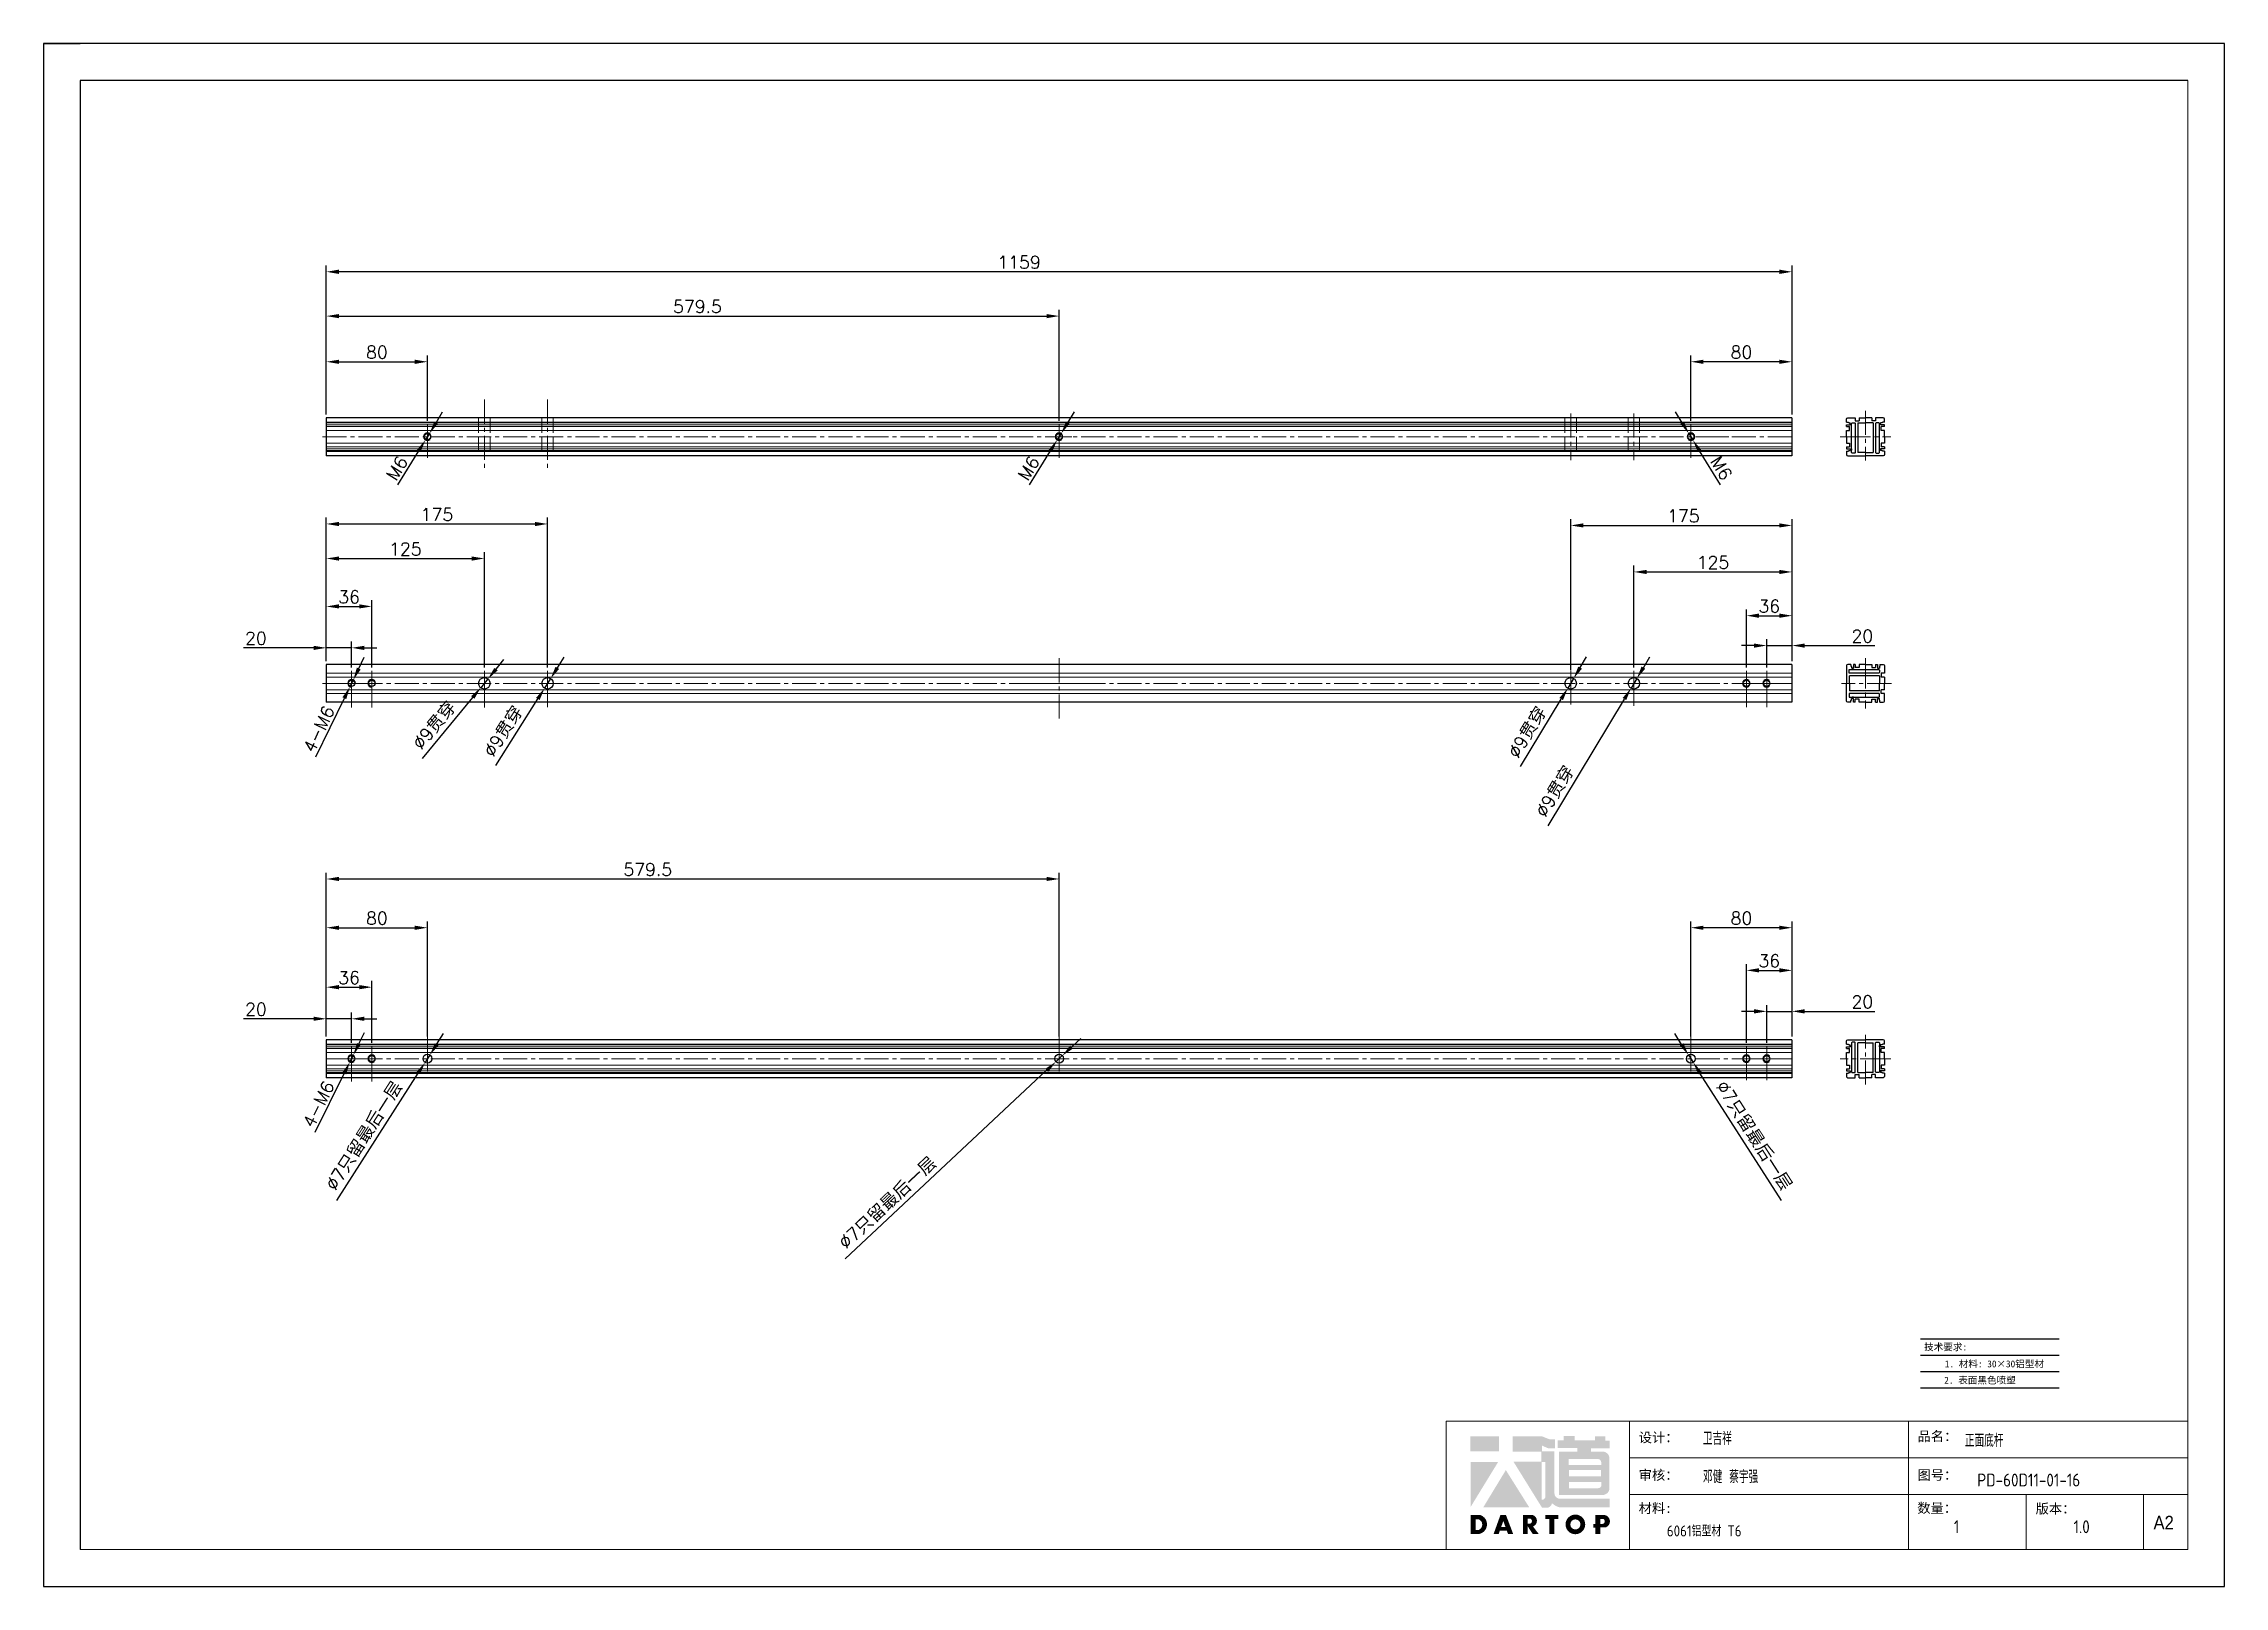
# Model space of a CAD drawing. Header units: millimetres. Extents: x -30327 to 34858, y 4015 to 75103.
# Drawn here: x 20027 to 21752, y 60062 to 61281 of the extents above; entities that cross this region are included whole.
import ezdxf
from ezdxf.enums import TextEntityAlignment as Align

# ---------------------------------------------------------------- set-up
doc = ezdxf.new("R2010")
doc.units = ezdxf.units.MM
doc.linetypes.add('ACAD_ISO02W100', pattern=[15, 12, -3])
doc.linetypes.add('CENTER2', pattern=[28.575, 19.05, -3.175, 3.175, -3.175])
for name, color, linetype in [('3', 3, 'ACAD_ISO02W100'), ('print', 30, 'Continuous'), ('red', 1, 'CENTER2'), ('yellow', 2, 'Continuous')]:
    doc.layers.add(name, color=color, linetype=linetype)
doc.layers.add('A-TITLEBLOCK', color=7, linetype='Continuous', lineweight=18)
doc.layers.add('cen', color=1, linetype='CENTER2', lineweight=9)
doc.styles.add('GB', font='GBENOR.SHX', dxfattribs={"bigfont": 'gbcbig.shx'})
doc.styles.add('HZ', font='')
doc.styles.add('SLDTEXTSTYLE0', font='simfang.ttf', dxfattribs={"bigfont": 'bigfont'})
doc.styles.add('SLDTEXTSTYLE1', font='Gothic.ttf', dxfattribs={"width": 0.913})
doc.styles.get("Standard").update_dxf_attribs({"font": 'txt', "bigfont": 'gbcbig.shx'})
doc.styles.get('HZ').set_extended_font_data('SimSun')
doc.dimstyles.new('1-4', dxfattribs={"dimscale": 4, "dimtxt": 2.5, "dimasz": 2.5, "dimexe": 1.25, "dimexo": 0.625, "dimtad": 1, "dimdsep": 46, "dimtxsty": 'Standard', "dimcen": 2.5, "dimadec": 0, "dimazin": 0, "dimtfac": 1, "dimtmove": 0, "dimatfit": 3, "dimfxl": 0, "dimarcsym": 0})

msp = doc.modelspace()

# ---------------------------------------------------------------- texts
at = {"style": 'HZ'}
for s, height, p in [('技术要求:', 5.41769, (21531.2543, 60251.2179)), ('     1. 材料: 30×30铝型材  ', 5.417685, (21564.298, 60237.8731)), ('    2. 表面黑色喷塑          ', 5.417685, (21569.5038, 60224.9738))]:
    msp.add_text(s, height=height, dxfattribs=at).set_placement(p, align=Align.MIDDLE_CENTER)

# ---------------------------------------------------------------- blocks, each defined once
blk = doc.blocks.new('*D229')
at = {"layer": 'Defpoints', "color": 0, "transparency": 16777216}
for p in [(20250.8, 61101), (20250.8, 60986.3), (21409.8, 60985.6)]:
    blk.add_point(p, dxfattribs=at)
at = {"layer": 'yellow', "color": 0, "lineweight": -2, "transparency": 16777216}
for p, q in [((20250.8, 60988.8), (20250.8, 61106)), ((21399.8, 61101), (20260.8, 61101)), ((21409.8, 60988.1), (21409.8, 61106))]:
    blk.add_line(p, q, dxfattribs=at)
at = {"layer": 'yellow', "color": 0, "transparency": 16777216}
for points in [[(20260.8, 61102.7), (20260.8, 61099.3), (20250.8, 61101)], [(21399.8, 61102.7), (21399.8, 61099.3), (21409.8, 61101)]]:
    blk.add_solid(points, dxfattribs=at)
at = {"layer": 'yellow', "color": 0, "lineweight": 9, "transparency": 16777216, "insert": (20798.6, 61108.5), "char_height": 10, "attachment_point": 5}
blk.add_mtext('1159', dxfattribs=at)
blk = doc.blocks.new('*D230')
at = {"layer": 'Defpoints', "color": 0, "transparency": 16777216}
for p in [(20828.7, 60968.1), (20831.9, 60973.2)]:
    blk.add_point(p, dxfattribs=at)
at = {"layer": 'yellow', "color": 0, "lineweight": -2, "transparency": 16777216}
for p, q in [((20837.1, 60981.7), (20842.3, 60990.2)), ((20806.9, 60932.6), (20823.5, 60959.6)), ((20831.9, 60973.2), (20828.7, 60968.1))]:
    blk.add_line(p, q, dxfattribs=at)
at = {"layer": 'yellow', "color": 0, "transparency": 16777216}
for points in [[(20835.7, 60982.6), (20838.5, 60980.8), (20831.9, 60973.2)], [(20822, 60960.4), (20824.9, 60958.7), (20828.7, 60968.1)]]:
    blk.add_solid(points, dxfattribs=at)
at = {"layer": 'yellow', "color": 0, "lineweight": 9, "transparency": 16777216, "insert": (20806.2, 60945.8), "char_height": 10, "attachment_point": 5, "rotation": 58.3808}
blk.add_mtext('M6', dxfattribs=at)
blk = doc.blocks.new('*D231')
at = {"layer": 'Defpoints', "color": 0, "transparency": 16777216}
for p in [(20269.4, 60476.4), (20272.1, 60481.8)]:
    blk.add_point(p, dxfattribs=at)
at = {"layer": 'yellow', "color": 0, "lineweight": -2, "transparency": 16777216}
for p, q in [((20276.5, 60490.7), (20281, 60499.7)), ((20272.1, 60481.8), (20269.4, 60476.4)), ((20242.1, 60421.1), (20265, 60467.4))]:
    blk.add_line(p, q, dxfattribs=at)
at = {"layer": 'yellow', "color": 0, "transparency": 16777216}
for points in [[(20263.5, 60468.2), (20266.5, 60466.7), (20269.4, 60476.4)], [(20275.1, 60491.5), (20278, 60490), (20272.1, 60481.8)]]:
    blk.add_solid(points, dxfattribs=at)
at = {"layer": 'yellow', "color": 0, "lineweight": 9, "transparency": 16777216, "insert": (20244.6, 60443.1), "char_height": 10, "attachment_point": 5, "rotation": 63.6591}
blk.add_mtext('4-M6', dxfattribs=at)
blk = doc.blocks.new('*D232')
at = {"layer": 'Defpoints', "color": 0, "transparency": 16777216}
for p in [(20269.5, 60773), (20272.1, 60778.4)]:
    blk.add_point(p, dxfattribs=at)
at = {"layer": 'yellow', "color": 0, "lineweight": -2, "transparency": 16777216}
for p, q in [((20276.5, 60787.4), (20280.8, 60796.4)), ((20272.1, 60778.4), (20269.5, 60773)), ((20242.5, 60717.6), (20265.1, 60764))]:
    blk.add_line(p, q, dxfattribs=at)
at = {"layer": 'yellow', "color": 0, "transparency": 16777216}
for points in [[(20275, 60788.2), (20278, 60786.7), (20272.1, 60778.4)], [(20263.6, 60764.8), (20266.6, 60763.3), (20269.5, 60773)]]:
    blk.add_solid(points, dxfattribs=at)
at = {"layer": 'yellow', "color": 0, "lineweight": 9, "transparency": 16777216, "insert": (20244.9, 60739.6), "char_height": 10, "attachment_point": 5, "rotation": 64.0762}
blk.add_mtext('4-M6', dxfattribs=at)
blk = doc.blocks.new('*D233')
at = {"layer": 'Defpoints', "color": 0, "transparency": 16777216}
for p in [(20270.8, 60510.6), (20250.8, 60494.1), (20270.8, 60489.1)]:
    blk.add_point(p, dxfattribs=at)
at = {"layer": 'yellow', "color": 0, "lineweight": -2, "transparency": 16777216}
for p, q in [((20240.8, 60510.6), (20185.2, 60510.6)), ((20250.8, 60496.6), (20250.8, 60515.6)), ((20270.8, 60510.6), (20250.8, 60510.6)), ((20270.8, 60491.6), (20270.8, 60515.6)), ((20280.8, 60510.6), (20290.8, 60510.6))]:
    blk.add_line(p, q, dxfattribs=at)
at = {"layer": 'yellow', "color": 0, "transparency": 16777216}
for points in [[(20240.8, 60512.3), (20240.8, 60509), (20250.8, 60510.6)], [(20280.8, 60512.3), (20280.8, 60509), (20270.8, 60510.6)]]:
    blk.add_solid(points, dxfattribs=at)
at = {"layer": 'yellow', "color": 0, "lineweight": 9, "transparency": 16777216, "insert": (20195.2, 60518.1), "char_height": 10, "attachment_point": 5}
blk.add_mtext('20', dxfattribs=at)
blk = doc.blocks.new('*D234')
at = {"layer": 'Defpoints', "color": 0, "transparency": 16777216}
for p in [(20270.8, 60803.8), (20250.8, 60790.7), (20270.8, 60785.7)]:
    blk.add_point(p, dxfattribs=at)
at = {"layer": 'yellow', "color": 0, "lineweight": -2, "transparency": 16777216}
for p, q in [((20240.8, 60803.8), (20185.2, 60803.8)), ((20250.8, 60793.2), (20250.8, 60808.8)), ((20270.8, 60803.8), (20250.8, 60803.8)), ((20270.8, 60788.2), (20270.8, 60808.8)), ((20280.8, 60803.8), (20290.8, 60803.8))]:
    blk.add_line(p, q, dxfattribs=at)
at = {"layer": 'yellow', "color": 0, "transparency": 16777216}
for points in [[(20240.8, 60805.4), (20240.8, 60802.1), (20250.8, 60803.8)], [(20280.8, 60805.4), (20280.8, 60802.1), (20270.8, 60803.8)]]:
    blk.add_solid(points, dxfattribs=at)
at = {"layer": 'yellow', "color": 0, "lineweight": 9, "transparency": 16777216, "insert": (20195.2, 60811.3), "char_height": 10, "attachment_point": 5}
blk.add_mtext('20', dxfattribs=at)
blk = doc.blocks.new('*D235')
at = {"layer": 'Defpoints', "color": 0, "transparency": 16777216}
for p in [(20827.7, 60476.7), (20832.8, 60481.5)]:
    blk.add_point(p, dxfattribs=at)
at = {"layer": 'yellow', "color": 0, "lineweight": -2, "transparency": 16777216}
for p, q in [((20840.1, 60488.3), (20847.5, 60495.1)), ((20832.8, 60481.5), (20827.7, 60476.7)), ((20661.1, 60321), (20820.4, 60469.9))]:
    blk.add_line(p, q, dxfattribs=at)
at = {"layer": 'yellow', "color": 0, "transparency": 16777216}
for points in [[(20819.3, 60471.1), (20821.6, 60468.6), (20827.7, 60476.7)], [(20839, 60489.5), (20841.3, 60487.1), (20832.8, 60481.5)]]:
    blk.add_solid(points, dxfattribs=at)
at = {"layer": 'yellow', "color": 0, "lineweight": 9, "transparency": 16777216, "insert": (20694.9, 60365), "char_height": 10, "attachment_point": 5, "rotation": 43.0535}
blk.add_mtext('∅7{\\fSimSun|b0|i0|c134|p2;只留最后一层}', dxfattribs=at)
blk = doc.blocks.new('*D236')
at = {"layer": 'Defpoints', "color": 0, "transparency": 16777216}
for p in [(20372.9, 60772.3), (20378.6, 60779.2)]:
    blk.add_point(p, dxfattribs=at)
at = {"layer": 'yellow', "color": 0, "lineweight": -2, "transparency": 16777216}
for p, q in [((20385, 60786.9), (20391.3, 60794.7)), ((20378.6, 60779.2), (20372.9, 60772.3)), ((20327, 60716.4), (20366.6, 60764.5))]:
    blk.add_line(p, q, dxfattribs=at)
at = {"layer": 'yellow', "color": 0, "transparency": 16777216}
for points in [[(20383.7, 60788), (20386.3, 60785.9), (20378.6, 60779.2)], [(20365.3, 60765.6), (20367.9, 60763.5), (20372.9, 60772.3)]]:
    blk.add_solid(points, dxfattribs=at)
at = {"layer": 'yellow', "color": 0, "lineweight": 9, "transparency": 16777216, "insert": (20336.5, 60742.4), "char_height": 10, "attachment_point": 5, "rotation": 50.5767}
blk.add_mtext('%%C9{\\fSimSun|b0|i0|c134|p2;贯穿}', dxfattribs=at)
blk = doc.blocks.new('*D237')
at = {"layer": 'Defpoints', "color": 0, "transparency": 16777216}
for p in [(20375.8, 60874.4), (20250.8, 60791.4), (20375.8, 60785.7)]:
    blk.add_point(p, dxfattribs=at)
at = {"layer": 'yellow', "color": 0, "lineweight": -2, "transparency": 16777216}
for p, q in [((20250.8, 60793.9), (20250.8, 60879.4)), ((20260.8, 60874.4), (20365.8, 60874.4)), ((20375.8, 60788.2), (20375.8, 60879.4))]:
    blk.add_line(p, q, dxfattribs=at)
at = {"layer": 'yellow', "color": 0, "transparency": 16777216}
for points in [[(20260.8, 60876), (20260.8, 60872.7), (20250.8, 60874.4)], [(20365.8, 60876), (20365.8, 60872.7), (20375.8, 60874.4)]]:
    blk.add_solid(points, dxfattribs=at)
at = {"layer": 'yellow', "color": 0, "lineweight": 9, "transparency": 16777216, "insert": (20313.3, 60881.9), "char_height": 10, "attachment_point": 5}
blk.add_mtext('125', dxfattribs=at)
blk = doc.blocks.new('*D238')
at = {"layer": 'Defpoints', "color": 0, "transparency": 16777216}
for p in [(20830.3, 61066), (20250.8, 60985.6), (20830.3, 60980.6)]:
    blk.add_point(p, dxfattribs=at)
at = {"layer": 'yellow', "color": 0, "lineweight": -2, "transparency": 16777216}
for p, q in [((20250.8, 60988.1), (20250.8, 61071)), ((20260.8, 61066), (20820.3, 61066)), ((20830.3, 60983.1), (20830.3, 61071))]:
    blk.add_line(p, q, dxfattribs=at)
at = {"layer": 'yellow', "color": 0, "transparency": 16777216}
for points in [[(20260.8, 61067.6), (20260.8, 61064.3), (20250.8, 61066)], [(20820.3, 61067.6), (20820.3, 61064.3), (20830.3, 61066)]]:
    blk.add_solid(points, dxfattribs=at)
at = {"layer": 'yellow', "color": 0, "lineweight": 9, "transparency": 16777216, "insert": (20544.3, 61073.5), "char_height": 10, "attachment_point": 5}
blk.add_mtext('579.5', dxfattribs=at)
blk = doc.blocks.new('*D239')
at = {"layer": 'Defpoints', "color": 0, "transparency": 16777216}
for p in [(20425.8, 60901.7), (20250.8, 60792), (20425.8, 60785.7)]:
    blk.add_point(p, dxfattribs=at)
at = {"layer": 'yellow', "color": 0, "lineweight": -2, "transparency": 16777216}
for p, q in [((20250.8, 60794.5), (20250.8, 60906.7)), ((20425.8, 60788.2), (20425.8, 60906.7)), ((20260.8, 60901.7), (20415.8, 60901.7))]:
    blk.add_line(p, q, dxfattribs=at)
at = {"layer": 'yellow', "color": 0, "transparency": 16777216}
for points in [[(20260.8, 60903.3), (20260.8, 60900), (20250.8, 60901.7)], [(20415.8, 60903.3), (20415.8, 60900), (20425.8, 60901.7)]]:
    blk.add_solid(points, dxfattribs=at)
at = {"layer": 'yellow', "color": 0, "lineweight": 9, "transparency": 16777216, "insert": (20338.3, 60909.2), "char_height": 10, "attachment_point": 5}
blk.add_mtext('175', dxfattribs=at)
blk = doc.blocks.new('*D240')
at = {"layer": 'Defpoints', "color": 0, "transparency": 16777216}
for p in [(20423.4, 60771.9), (20428.2, 60779.5)]:
    blk.add_point(p, dxfattribs=at)
at = {"layer": 'yellow', "color": 0, "lineweight": -2, "transparency": 16777216}
for p, q in [((20433.5, 60788), (20438.8, 60796.5)), ((20428.2, 60779.5), (20423.4, 60771.9)), ((20384.9, 60710.7), (20418.1, 60763.5))]:
    blk.add_line(p, q, dxfattribs=at)
at = {"layer": 'yellow', "color": 0, "transparency": 16777216}
for points in [[(20432.1, 60788.9), (20434.9, 60787.1), (20428.2, 60779.5)], [(20416.7, 60764.3), (20419.5, 60762.6), (20423.4, 60771.9)]]:
    blk.add_solid(points, dxfattribs=at)
at = {"layer": 'yellow', "color": 0, "lineweight": 9, "transparency": 16777216, "insert": (20391.1, 60737.7), "char_height": 10, "attachment_point": 5, "rotation": 57.8532}
blk.add_mtext('∅9{\\fSimSun|b0|i0|c134|p2;贯穿}', dxfattribs=at)
blk = doc.blocks.new('*D241')
at = {"layer": 'Defpoints', "color": 0, "transparency": 16777216}
for p in [(21232.5, 60771.9), (21237.1, 60779.6)]:
    blk.add_point(p, dxfattribs=at)
at = {"layer": 'yellow', "color": 0, "lineweight": -2, "transparency": 16777216}
for p, q in [((21242.3, 60788.2), (21247.4, 60796.7)), ((21237.1, 60779.6), (21232.5, 60771.9)), ((21195.1, 60709.9), (21227.3, 60763.3))]:
    blk.add_line(p, q, dxfattribs=at)
at = {"layer": 'yellow', "color": 0, "transparency": 16777216}
for points in [[(21240.8, 60789), (21243.7, 60787.3), (21237.1, 60779.6)], [(21225.9, 60764.2), (21228.7, 60762.4), (21232.5, 60771.9)]]:
    blk.add_solid(points, dxfattribs=at)
at = {"layer": 'yellow', "color": 0, "lineweight": 9, "transparency": 16777216, "insert": (21200.8, 60737), "char_height": 10, "attachment_point": 5, "rotation": 58.9484}
blk.add_mtext('∅9{\\fSimSun|b0|i0|c134|p2;贯穿}', dxfattribs=at)
blk = doc.blocks.new('*D242')
at = {"layer": 'Defpoints', "color": 0, "transparency": 16777216}
for p in [(21282.5, 60771.9), (21287.1, 60779.6)]:
    blk.add_point(p, dxfattribs=at)
at = {"layer": 'yellow', "color": 0, "lineweight": -2, "transparency": 16777216}
for p, q in [((21292.3, 60788.1), (21297.4, 60796.7)), ((21287.1, 60779.6), (21282.5, 60771.9)), ((21216.9, 60663.2), (21277.3, 60763.3))]:
    blk.add_line(p, q, dxfattribs=at)
at = {"layer": 'yellow', "color": 0, "transparency": 16777216}
for points in [[(21290.8, 60789), (21293.7, 60787.3), (21287.1, 60779.6)], [(21275.9, 60764.2), (21278.7, 60762.5), (21282.5, 60771.9)]]:
    blk.add_solid(points, dxfattribs=at)
at = {"layer": 'yellow', "color": 0, "lineweight": 9, "transparency": 16777216, "insert": (21222.6, 60690.3), "char_height": 10, "attachment_point": 5, "rotation": 58.9215}
blk.add_mtext('∅9{\\fSimSun|b0|i0|c134|p2;贯穿}', dxfattribs=at)
blk = doc.blocks.new('*D243')
at = {"layer": 'Defpoints', "color": 0, "transparency": 16777216}
for p in [(20830.3, 60621.1), (20250.8, 60494.1), (20830.3, 60494.1)]:
    blk.add_point(p, dxfattribs=at)
at = {"layer": 'yellow', "color": 0, "lineweight": -2, "transparency": 16777216}
for p, q in [((20250.8, 60496.6), (20250.8, 60626.1)), ((20260.8, 60621.1), (20820.3, 60621.1)), ((20830.3, 60496.6), (20830.3, 60626.1))]:
    blk.add_line(p, q, dxfattribs=at)
at = {"layer": 'yellow', "color": 0, "transparency": 16777216}
for points in [[(20260.8, 60622.8), (20260.8, 60619.5), (20250.8, 60621.1)], [(20820.3, 60622.8), (20820.3, 60619.5), (20830.3, 60621.1)]]:
    blk.add_solid(points, dxfattribs=at)
at = {"layer": 'yellow', "color": 0, "lineweight": 9, "transparency": 16777216, "insert": (20505, 60628.6), "char_height": 10, "attachment_point": 5}
blk.add_mtext('579.5', dxfattribs=at)
blk = doc.blocks.new('*D244')
at = {"layer": 'Defpoints', "color": 0, "transparency": 16777216}
for p in [(21409.8, 60863.8), (21284.8, 60785.7), (21409.8, 60790.7)]:
    blk.add_point(p, dxfattribs=at)
at = {"layer": 'yellow', "color": 0, "lineweight": -2, "transparency": 16777216}
for p, q in [((21284.8, 60788.2), (21284.8, 60868.8)), ((21294.8, 60863.8), (21399.8, 60863.8)), ((21409.8, 60793.2), (21409.8, 60868.8))]:
    blk.add_line(p, q, dxfattribs=at)
at = {"layer": 'yellow', "color": 0, "transparency": 16777216}
for points in [[(21294.8, 60865.4), (21294.8, 60862.1), (21284.8, 60863.8)], [(21399.8, 60865.4), (21399.8, 60862.1), (21409.8, 60863.8)]]:
    blk.add_solid(points, dxfattribs=at)
at = {"layer": 'yellow', "color": 0, "lineweight": 9, "transparency": 16777216, "insert": (21347.3, 60871.3), "char_height": 10, "attachment_point": 5}
blk.add_mtext('125', dxfattribs=at)
blk = doc.blocks.new('*D245')
at = {"layer": 'Defpoints', "color": 0, "transparency": 16777216}
for p in [(21409.8, 60900.5), (21409.8, 60790.7), (21234.8, 60783.7)]:
    blk.add_point(p, dxfattribs=at)
at = {"layer": 'yellow', "color": 0, "lineweight": -2, "transparency": 16777216}
for p, q in [((21234.8, 60786.2), (21234.8, 60905.5)), ((21244.8, 60900.5), (21399.8, 60900.5)), ((21409.8, 60793.2), (21409.8, 60905.5))]:
    blk.add_line(p, q, dxfattribs=at)
at = {"layer": 'yellow', "color": 0, "transparency": 16777216}
for points in [[(21244.8, 60902.2), (21244.8, 60898.9), (21234.8, 60900.5)], [(21399.8, 60902.2), (21399.8, 60898.9), (21409.8, 60900.5)]]:
    blk.add_solid(points, dxfattribs=at)
at = {"layer": 'yellow', "color": 0, "lineweight": 9, "transparency": 16777216, "insert": (21323.9, 60908), "char_height": 10, "attachment_point": 5}
blk.add_mtext('175', dxfattribs=at)
blk = doc.blocks.new('*D246')
at = {"layer": 'Defpoints', "color": 0, "transparency": 16777216}
for p in [(21409.8, 60516.5), (21409.8, 60494.1), (21389.8, 60489.1)]:
    blk.add_point(p, dxfattribs=at)
at = {"layer": 'yellow', "color": 0, "lineweight": -2, "transparency": 16777216}
for p, q in [((21379.8, 60516.5), (21369.8, 60516.5)), ((21389.8, 60491.6), (21389.8, 60521.5)), ((21389.8, 60516.5), (21409.8, 60516.5)), ((21409.8, 60496.6), (21409.8, 60521.5)), ((21419.8, 60516.5), (21475.4, 60516.5))]:
    blk.add_line(p, q, dxfattribs=at)
at = {"layer": 'yellow', "color": 0, "transparency": 16777216}
for points in [[(21379.8, 60518.2), (21379.8, 60514.8), (21389.8, 60516.5)], [(21419.8, 60518.2), (21419.8, 60514.8), (21409.8, 60516.5)]]:
    blk.add_solid(points, dxfattribs=at)
at = {"layer": 'yellow', "color": 0, "lineweight": 9, "transparency": 16777216, "insert": (21465.4, 60524), "char_height": 10, "attachment_point": 5}
blk.add_mtext('20', dxfattribs=at)
blk = doc.blocks.new('*D247')
at = {"layer": 'Defpoints', "color": 0, "transparency": 16777216}
for p in [(21409.8, 60805.6), (21389.8, 60785.7), (21409.8, 60790.7)]:
    blk.add_point(p, dxfattribs=at)
at = {"layer": 'yellow', "color": 0, "lineweight": -2, "transparency": 16777216}
for p, q in [((21379.8, 60805.6), (21369.8, 60805.6)), ((21389.8, 60788.2), (21389.8, 60810.6)), ((21389.8, 60805.6), (21409.8, 60805.6)), ((21409.8, 60793.2), (21409.8, 60810.6)), ((21419.8, 60805.6), (21475.4, 60805.6))]:
    blk.add_line(p, q, dxfattribs=at)
at = {"layer": 'yellow', "color": 0, "transparency": 16777216}
for points in [[(21379.8, 60807.2), (21379.8, 60803.9), (21389.8, 60805.6)], [(21419.8, 60807.2), (21419.8, 60803.9), (21409.8, 60805.6)]]:
    blk.add_solid(points, dxfattribs=at)
at = {"layer": 'yellow', "color": 0, "lineweight": 9, "transparency": 16777216, "insert": (21465.4, 60813.1), "char_height": 10, "attachment_point": 5}
blk.add_mtext('20', dxfattribs=at)
blk = doc.blocks.new('*D477')
at = {"layer": 'Defpoints', "color": 0, "transparency": 16777216}
for p in [(21409.8, 60829.2), (21373.8, 60785.7), (21409.8, 60790.7)]:
    blk.add_point(p, dxfattribs=at)
at = {"layer": 'yellow', "color": 0, "lineweight": -2, "transparency": 16777216}
for p, q in [((21373.8, 60788.2), (21373.8, 60834.2)), ((21383.8, 60829.2), (21399.8, 60829.2)), ((21409.8, 60793.2), (21409.8, 60834.2))]:
    blk.add_line(p, q, dxfattribs=at)
at = {"layer": 'yellow', "color": 0, "transparency": 16777216}
for points in [[(21383.8, 60830.9), (21383.8, 60827.5), (21373.8, 60829.2)], [(21399.8, 60830.9), (21399.8, 60827.5), (21409.8, 60829.2)]]:
    blk.add_solid(points, dxfattribs=at)
at = {"layer": 'yellow', "color": 0, "lineweight": 9, "transparency": 16777216, "insert": (21391.8, 60836.7), "char_height": 10, "attachment_point": 5}
blk.add_mtext('36', dxfattribs=at)
blk = doc.blocks.new('*D478')
at = {"layer": 'Defpoints', "color": 0, "transparency": 16777216}
for p in [(20286.8, 60836.5), (20250.8, 60790.7), (20286.8, 60785.7)]:
    blk.add_point(p, dxfattribs=at)
at = {"layer": 'yellow', "color": 0, "lineweight": -2, "transparency": 16777216}
for p, q in [((20250.8, 60793.2), (20250.8, 60841.5)), ((20286.8, 60788.2), (20286.8, 60841.5)), ((20260.8, 60836.5), (20276.8, 60836.5))]:
    blk.add_line(p, q, dxfattribs=at)
at = {"layer": 'yellow', "color": 0, "transparency": 16777216}
for points in [[(20260.8, 60838.2), (20260.8, 60834.9), (20250.8, 60836.5)], [(20276.8, 60838.2), (20276.8, 60834.9), (20286.8, 60836.5)]]:
    blk.add_solid(points, dxfattribs=at)
at = {"layer": 'yellow', "color": 0, "lineweight": 9, "transparency": 16777216, "insert": (20268.8, 60844), "char_height": 10, "attachment_point": 5}
blk.add_mtext('36', dxfattribs=at)
blk = doc.blocks.new('*D479')
at = {"layer": 'Defpoints', "color": 0, "transparency": 16777216}
for p in [(21409.8, 60548.9), (21409.8, 60494.1), (21373.8, 60489.1)]:
    blk.add_point(p, dxfattribs=at)
at = {"layer": 'yellow', "color": 0, "lineweight": -2, "transparency": 16777216}
for p, q in [((21373.8, 60491.6), (21373.8, 60553.9)), ((21383.8, 60548.9), (21399.8, 60548.9)), ((21409.8, 60496.6), (21409.8, 60553.9))]:
    blk.add_line(p, q, dxfattribs=at)
at = {"layer": 'yellow', "color": 0, "transparency": 16777216}
for points in [[(21383.8, 60550.6), (21383.8, 60547.2), (21373.8, 60548.9)], [(21399.8, 60550.6), (21399.8, 60547.2), (21409.8, 60548.9)]]:
    blk.add_solid(points, dxfattribs=at)
at = {"layer": 'yellow', "color": 0, "lineweight": 9, "transparency": 16777216, "insert": (21391.8, 60556.4), "char_height": 10, "attachment_point": 5}
blk.add_mtext('36', dxfattribs=at)
blk = doc.blocks.new('*D480')
at = {"layer": 'Defpoints', "color": 0, "transparency": 16777216}
for p in [(20286.8, 60535.6), (20250.8, 60495.1), (20286.8, 60489.1)]:
    blk.add_point(p, dxfattribs=at)
at = {"layer": 'yellow', "color": 0, "lineweight": -2, "transparency": 16777216}
for p, q in [((20250.8, 60497.6), (20250.8, 60540.6)), ((20260.8, 60535.6), (20276.8, 60535.6)), ((20286.8, 60491.6), (20286.8, 60540.6))]:
    blk.add_line(p, q, dxfattribs=at)
at = {"layer": 'yellow', "color": 0, "transparency": 16777216}
for points in [[(20260.8, 60537.3), (20260.8, 60533.9), (20250.8, 60535.6)], [(20276.8, 60537.3), (20276.8, 60533.9), (20286.8, 60535.6)]]:
    blk.add_solid(points, dxfattribs=at)
at = {"layer": 'yellow', "color": 0, "lineweight": 9, "transparency": 16777216, "insert": (20268.8, 60543.1), "char_height": 10, "attachment_point": 5}
blk.add_mtext('36', dxfattribs=at)
blk = doc.blocks.new('*D803')
at = {"layer": 'Defpoints', "color": 0, "transparency": 16777216}
for p in [(20329.2, 60968.1), (20332.4, 60973.2)]:
    blk.add_point(p, dxfattribs=at)
at = {"layer": 'yellow', "color": 0, "lineweight": -2, "transparency": 16777216}
for p, q in [((20337.6, 60981.7), (20342.8, 60990.2)), ((20307.4, 60932.6), (20324, 60959.6)), ((20332.4, 60973.2), (20329.2, 60968.1))]:
    blk.add_line(p, q, dxfattribs=at)
at = {"layer": 'yellow', "color": 0, "transparency": 16777216}
for points in [[(20336.2, 60982.6), (20339, 60980.8), (20332.4, 60973.2)], [(20322.5, 60960.4), (20325.4, 60958.7), (20329.2, 60968.1)]]:
    blk.add_solid(points, dxfattribs=at)
at = {"layer": 'yellow', "color": 0, "lineweight": 9, "transparency": 16777216, "insert": (20306.7, 60945.8), "char_height": 10, "attachment_point": 5, "rotation": 58.3808}
blk.add_mtext('M6', dxfattribs=at)
blk = doc.blocks.new('*D804')
at = {"layer": 'Defpoints', "color": 0, "transparency": 16777216}
for p in [(20330.8, 61029.9), (20250.8, 60985.6), (20330.8, 60980.6)]:
    blk.add_point(p, dxfattribs=at)
at = {"layer": 'yellow', "color": 0, "lineweight": -2, "transparency": 16777216}
for p, q in [((20250.8, 60988.1), (20250.8, 61034.9)), ((20260.8, 61029.9), (20320.8, 61029.9)), ((20330.8, 60983.1), (20330.8, 61034.9))]:
    blk.add_line(p, q, dxfattribs=at)
at = {"layer": 'yellow', "color": 0, "transparency": 16777216}
for points in [[(20260.8, 61031.5), (20260.8, 61028.2), (20250.8, 61029.9)], [(20320.8, 61031.5), (20320.8, 61028.2), (20330.8, 61029.9)]]:
    blk.add_solid(points, dxfattribs=at)
at = {"layer": 'yellow', "color": 0, "lineweight": 9, "transparency": 16777216, "insert": (20290.8, 61037.4), "char_height": 10, "attachment_point": 5}
blk.add_mtext('80', dxfattribs=at)
blk = doc.blocks.new('*D805')
at = {"layer": 'Defpoints', "color": 0, "transparency": 16777216}
for p in [(21328.2, 60973.2), (21331.4, 60968.1)]:
    blk.add_point(p, dxfattribs=at)
at = {"layer": 'yellow', "color": 0, "lineweight": -2, "transparency": 16777216}
for p, q in [((21323, 60981.7), (21317.7, 60990.2)), ((21328.2, 60973.2), (21331.4, 60968.1)), ((21353.2, 60932.6), (21336.6, 60959.6))]:
    blk.add_line(p, q, dxfattribs=at)
at = {"layer": 'yellow', "color": 0, "transparency": 16777216}
for points in [[(21324.4, 60982.6), (21321.5, 60980.8), (21328.2, 60973.2)], [(21338, 60960.4), (21335.2, 60958.7), (21331.4, 60968.1)]]:
    blk.add_solid(points, dxfattribs=at)
at = {"layer": 'yellow', "color": 0, "lineweight": 9, "transparency": 16777216, "insert": (21353.9, 60945.8), "char_height": 10, "attachment_point": 5, "rotation": 301.6192}
blk.add_mtext('M6', dxfattribs=at)
blk = doc.blocks.new('*D806')
at = {"layer": 'Defpoints', "color": 0, "transparency": 16777216}
for p in [(21329.8, 61029.9), (21329.8, 60980.6), (21409.8, 60985.6)]:
    blk.add_point(p, dxfattribs=at)
at = {"layer": 'yellow', "color": 0, "lineweight": -2, "transparency": 16777216}
for p, q in [((21329.8, 60983.1), (21329.8, 61034.9)), ((21399.8, 61029.9), (21339.8, 61029.9)), ((21409.8, 60988.1), (21409.8, 61034.9))]:
    blk.add_line(p, q, dxfattribs=at)
at = {"layer": 'yellow', "color": 0, "transparency": 16777216}
for points in [[(21339.8, 61031.5), (21339.8, 61028.2), (21329.8, 61029.9)], [(21399.8, 61031.5), (21399.8, 61028.2), (21409.8, 61029.9)]]:
    blk.add_solid(points, dxfattribs=at)
at = {"layer": 'yellow', "color": 0, "lineweight": 9, "transparency": 16777216, "insert": (21369.8, 61037.4), "char_height": 10, "attachment_point": 5}
blk.add_mtext('80', dxfattribs=at)
blk = doc.blocks.new('*D807')
at = {"layer": 'Defpoints', "color": 0, "transparency": 16777216}
for p in [(20328.9, 60476.1), (20332.7, 60482)]:
    blk.add_point(p, dxfattribs=at)
at = {"layer": 'yellow', "color": 0, "lineweight": -2, "transparency": 16777216}
for p, q in [((20338, 60490.4), (20343.4, 60498.9)), ((20332.7, 60482), (20328.9, 60476.1)), ((20259.2, 60367), (20323.5, 60467.7))]:
    blk.add_line(p, q, dxfattribs=at)
at = {"layer": 'yellow', "color": 0, "transparency": 16777216}
for points in [[(20322.1, 60468.6), (20324.9, 60466.8), (20328.9, 60476.1)], [(20336.6, 60491.3), (20339.5, 60489.5), (20332.7, 60482)]]:
    blk.add_solid(points, dxfattribs=at)
at = {"layer": 'yellow', "color": 0, "lineweight": 9, "transparency": 16777216, "insert": (20281, 60418), "char_height": 10, "attachment_point": 5, "rotation": 57.416}
blk.add_mtext('∅7{\\fSimSun|b0|i0|c134|p2;只留最后一层}', dxfattribs=at)
blk = doc.blocks.new('*D808')
at = {"layer": 'Defpoints', "color": 0, "transparency": 16777216}
for p in [(20330.8, 60582.6), (20250.8, 60494.1), (20330.8, 60494.1)]:
    blk.add_point(p, dxfattribs=at)
at = {"layer": 'yellow', "color": 0, "lineweight": -2, "transparency": 16777216}
for p, q in [((20250.8, 60496.6), (20250.8, 60587.6)), ((20260.8, 60582.6), (20320.8, 60582.6)), ((20330.8, 60496.6), (20330.8, 60587.6))]:
    blk.add_line(p, q, dxfattribs=at)
at = {"layer": 'yellow', "color": 0, "transparency": 16777216}
for points in [[(20260.8, 60584.2), (20260.8, 60580.9), (20250.8, 60582.6)], [(20320.8, 60584.2), (20320.8, 60580.9), (20330.8, 60582.6)]]:
    blk.add_solid(points, dxfattribs=at)
at = {"layer": 'yellow', "color": 0, "lineweight": 9, "transparency": 16777216, "insert": (20290.8, 60590.1), "char_height": 10, "attachment_point": 5}
blk.add_mtext('80', dxfattribs=at)
blk = doc.blocks.new('*D809')
at = {"layer": 'Defpoints', "color": 0, "transparency": 16777216}
for p in [(21327.9, 60482), (21331.7, 60476.1)]:
    blk.add_point(p, dxfattribs=at)
at = {"layer": 'yellow', "color": 0, "lineweight": -2, "transparency": 16777216}
for p, q in [((21322.5, 60490.4), (21317.1, 60498.9)), ((21327.9, 60482), (21331.7, 60476.1)), ((21401.4, 60367), (21337, 60467.7))]:
    blk.add_line(p, q, dxfattribs=at)
at = {"layer": 'yellow', "color": 0, "transparency": 16777216}
for points in [[(21323.9, 60491.3), (21321.1, 60489.5), (21327.9, 60482)], [(21338.5, 60468.6), (21335.6, 60466.8), (21331.7, 60476.1)]]:
    blk.add_solid(points, dxfattribs=at)
at = {"layer": 'yellow', "color": 0, "lineweight": 9, "transparency": 16777216, "insert": (21379.5, 60418), "char_height": 10, "attachment_point": 5, "rotation": 302.584}
blk.add_mtext('∅7{\\fSimSun|b0|i0|c134|p2;只留最后一层}', dxfattribs=at)
blk = doc.blocks.new('*D810')
at = {"layer": 'Defpoints', "color": 0, "transparency": 16777216}
for p in [(21329.8, 60582.6), (21329.8, 60494.1), (21409.8, 60494.1)]:
    blk.add_point(p, dxfattribs=at)
at = {"layer": 'yellow', "color": 0, "lineweight": -2, "transparency": 16777216}
for p, q in [((21329.8, 60496.6), (21329.8, 60587.6)), ((21399.8, 60582.6), (21339.8, 60582.6)), ((21409.8, 60496.6), (21409.8, 60587.6))]:
    blk.add_line(p, q, dxfattribs=at)
at = {"layer": 'yellow', "color": 0, "transparency": 16777216}
for points in [[(21339.8, 60584.2), (21339.8, 60580.9), (21329.8, 60582.6)], [(21399.8, 60584.2), (21399.8, 60580.9), (21409.8, 60582.6)]]:
    blk.add_solid(points, dxfattribs=at)
at = {"layer": 'yellow', "color": 0, "lineweight": 9, "transparency": 16777216, "insert": (21369.8, 60590.1), "char_height": 10, "attachment_point": 5}
blk.add_mtext('80', dxfattribs=at)
blk = doc.blocks.new('Dartop Logo')
at = {"true_color": 0xc40018}
h = blk.add_hatch(color=12, dxfattribs=at)
h.set_gradient(color1=(196, 0, 24), color2=(196, 0, 24), tint=1)
h.paths.add_polyline_path([(30.39, -3.87), (33.08, -5.04), (35.99, -5.04), (35.99, -1.19), (33.59, -1.19), (30.46, 0.05), (17.94, 0.05), (17.94, -6.46), (30.12, -6.46), (30.12, -6.59), (30.12, -10.75), (18.31, -10.75), (30.46, -30.31), (32.87, -30.31, 0.279375), (34.63, -28.6), (34.63, -28.51), (34.84, -28.51, 0.143145), (38.15, -30.2), (59.27, -30.2), (59.27, -26.49), (38.06, -26.49, -0.414214), (35.75, -24.18), (35.75, -6.26), (30.39, -6.26)])
h.paths.add_polyline_path([(30.25, -10.84), (31.8, -10.84), (31.8, -26.02, -0.088936), (30.9, -26.94), (30.24, -26.94)], flags=16)
h = blk.add_hatch(color=12, dxfattribs=at)
h.set_gradient(color1=(196, 0, 24), color2=(196, 0, 24), tint=1)
h.paths.add_polyline_path([(59.24, -1.73), (57.36, -1.73), (57.36, 0.06), (53.06, 0.06), (53.06, -1.64), (44.29, -1.64), (44.29, 0.15), (39.7, 0.15), (39.7, -1.67), (37.16, -1.67), (37.16, -4.97), (45.54, -4.97), (45.54, -6.42), (37.73, -6.42), (37.73, -24.88), (56.26, -24.88, 0.414214), (59.15, -21.99), (59.15, -9.35, 0.414214), (56.26, -6.46), (51.36, -6.46), (51.36, -5.03), (59.24, -5.03)])
h.paths.add_polyline_path([(54.21, -9.59, -0.414214), (55.66, -11.04), (55.66, -12.1), (41.79, -12.1), (41.79, -9.59)], flags=16)
h.paths.add_polyline_path([(55.57, -14.33), (55.57, -17.01), (41.88, -17.01), (41.88, -14.33)], flags=16)
h.paths.add_polyline_path([(55.75, -19.43), (55.75, -20.57, -0.414214), (54.3, -22.02), (41.88, -22.02), (41.88, -19.43)], flags=16)
h = blk.add_hatch(color=12, dxfattribs=at)
h.set_gradient(color1=(196, 0, 24), color2=(196, 0, 24), tint=1)
h.paths.add_polyline_path([(12.18, 0), (0, 0), (0, -6.37), (12.18, -6.37)])
h = blk.add_hatch(color=12, dxfattribs=at)
h.set_gradient(color1=(196, 0, 24), color2=(196, 0, 24), tint=1)
h.paths.add_polyline_path([(11.79, -10.83), (0.03, -10.83), (0.03, -30.03)])
h = blk.add_hatch(color=12, dxfattribs=at)
h.set_gradient(color1=(196, 0, 24), color2=(196, 0, 24), tint=1)
h.paths.add_polyline_path([(15.05, -14.31), (5.44, -30.15), (25.01, -30.15)])
at = {"true_color": 0x646464}
h = blk.add_hatch(color=251, dxfattribs=at)
h.set_gradient(color1=(100, 100, 100), color2=(100, 100, 100), tint=1)
h.paths.add_polyline_path([(4.15, -33.43), (0.11, -33.43), (0.11, -41.5), (3.51, -41.5, 0.793016)])
h.paths.add_polyline_path([(3.57, -39.73), (2.16, -39.73), (2.16, -35.19), (3.42, -35.19, -0.671361)], flags=16)
h = blk.add_hatch(color=251, dxfattribs=at)
h.set_gradient(color1=(100, 100, 100), color2=(100, 100, 100), tint=1)
h.paths.add_polyline_path([(15.08, -33.36), (12.78, -33.36), (9.82, -41.51), (12, -41.51), (12.51, -40.06), (15.46, -40.06), (15.99, -41.52), (18.19, -41.52)])
h.paths.add_polyline_path([(14.9, -38.51), (13.07, -38.51), (13.97, -35.95)], flags=16)
h = blk.add_hatch(color=251, dxfattribs=at)
h.set_gradient(color1=(100, 100, 100), color2=(100, 100, 100), tint=1)
h.paths.add_polyline_path([(26.27, -33.36), (22.3, -33.36), (22.3, -41.51), (24.4, -41.51), (24.4, -38.28), (26.55, -41.54), (29.09, -41.54), (26.61, -38.3, 0.744055)])
h.paths.add_polyline_path([(24.38, -37.08), (24.38, -34.94), (25.32, -34.94, -0.796809), (25.3, -37.08)], flags=16)
h = blk.add_hatch(color=251, dxfattribs=at)
h.set_gradient(color1=(100, 100, 100), color2=(100, 100, 100), tint=1)
h.paths.add_polyline_path([(37.44, -33.4), (31.88, -33.4), (31.88, -35.16), (33.61, -35.16), (33.61, -41.52), (35.69, -41.52), (35.69, -35.16), (37.44, -35.16)])
h = blk.add_hatch(color=251, dxfattribs=at)
h.set_gradient(color1=(100, 100, 100), color2=(100, 100, 100), tint=1)
h.paths.add_polyline_path([(40.46, -37.41, 1), (48.83, -37.41, 1)])
h.paths.add_polyline_path([(46.8, -37.41, -1), (42.5, -37.41, -1)], flags=16)
h = blk.add_hatch(color=251, dxfattribs=at)
h.set_gradient(color1=(100, 100, 100), color2=(100, 100, 100), tint=1)
h.paths.add_polyline_path([(56.85, -33.38), (56.73, -33.38), (53.19, -33.38), (53.19, -37.19), (52.26, -37.19), (52.26, -38.73), (53.18, -38.73), (53.18, -41.5), (55.24, -41.5), (55.24, -38.72), (57.51, -38.72, 0.812304)])
h.paths.add_polyline_path([(55.21, -37.18), (55.21, -35.05), (56.39, -35.05, -0.778213), (56.27, -37.18)], flags=16)
blk = doc.blocks.new('DT-A2-TITLE')
for p, q in [((594, 420), (0, 420)), ((0, 420), (0, 420)), ((0, 420), (0, 0)), ((0, 420), (10, 420)), ((594, 0), (594, 420)), ((10, 410), (10, 10)), ((584, 410), (10, 410))]:
    blk.add_line(p, q)
at = {"layer": 'A-TITLEBLOCK', "color": 7}
for p, q in [((584, 410), (584, 10)), ((594, 0), (594, 297)), ((382, 10), (382, 45)), ((584, 45), (382, 45)), ((432, 45), (432, 10)), ((508, 45), (508, 10)), ((584, 35), (432, 35)), ((432, 25), (584.08, 25)), ((540, 10), (540, 25)), ((572, 10), (572, 25)), ((10, 10), (584, 10)), ((0, 0), (594, 0))]:
    blk.add_line(p, q, dxfattribs=at)
at = {"layer": 'A-TITLEBLOCK', "xscale": 0.6400000000000001, "yscale": 0.6400000000000001, "zscale": 0.6400000000000001}
blk.add_blockref('Dartop Logo', (388.65, 40.81), dxfattribs=at)
at = {"style": 'GB'}
for tag, p, height in [('#设计', (451.96, 38.52), 3.5), ('#品名', (523.32, 37.95), 3.5), ('#审核', (451.99, 28.1), 3.5), ('#图号', (526.67, 27.2), 3.5), ('#数量', (520.33, 14.51), 3.5), ('#版本', (552.92, 14.47), 3.5), ('#材料说明', (442.15, 13.59), 3)]:
    blk.add_attdef(tag, p, '', height=height, dxfattribs=at)
at = {"layer": 'A-TITLEBLOCK', "color": 7, "attachment_point": 1}
for s, insert, char_height, style in [('设计：', (434.47, 41.87), 2.646, 'SLDTEXTSTYLE0'), ('品名：', (510.43, 42.19), 2.646, 'SLDTEXTSTYLE0'), ('审核：', (434.47, 31.64), 2.646, 'SLDTEXTSTYLE0'), ('图号：', (510.4, 31.66), 2.646, 'SLDTEXTSTYLE0'), ('材料:', (434.47, 22.62), 2.646, 'SLDTEXTSTYLE0'), ('数量：', (510.35, 22.64), 2.646, 'SLDTEXTSTYLE0'), ('版本：', (542.59, 22.48), 2.646, 'SLDTEXTSTYLE0'), ('A2', (574.7, 19.21), 3.704, 'SLDTEXTSTYLE1')]:
    blk.add_mtext(s, dxfattribs=dict(at, insert=insert, char_height=char_height, style=style))

# ---------------------------------------------------------------- dimensions: what is measured, and where the dimension line sits
at = {"layer": 'yellow', "lineweight": 9}
for base, p1, p2, picture, middle in [((20250.7791, 61101.0042), (21409.7791, 60985.6344), (20250.7791, 60986.2594), '*D229', (20798.5847, 61101.0042)), ((20830.2791, 61065.9821), (20250.7791, 60985.6344), (20830.2791, 60980.6344), '*D238', (20544.3347, 61065.9821)), ((20330.7791, 61029.8514), (20250.7791, 60985.6344), (20330.7791, 60980.6344), '*D804', (20290.7791, 61029.8514)), ((20425.7791, 60901.672), (20250.7791, 60791.9801), (20425.7791, 60785.7301), '*D239', (20338.2791, 60901.672)), ((21409.7791, 60900.5424), (21234.7791, 60783.7301), (21409.7791, 60790.7301), '*D245', (21323.9458, 60900.5424)), ((20375.7791, 60874.3639), (20250.7791, 60791.3551), (20375.7791, 60785.7301), '*D237', (20313.2791, 60874.3639)), ((20286.7791, 60836.5393), (20250.7791, 60790.7301), (20286.7791, 60785.7301), '*D478', (20268.7791, 60836.5393)), ((21409.7791, 60829.1972), (21373.7791, 60785.7301), (21409.7791, 60790.7301), '*D477', (21391.7791, 60829.1972)), ((20270.7791, 60803.7514), (20250.7791, 60790.7301), (20270.7791, 60785.7301), '*D234', (20195.1541, 60803.7514)), ((21409.7791, 60805.5803), (21389.7791, 60785.7301), (21409.7791, 60790.7301), '*D247', (21465.4041, 60805.5803)), ((20830.2791, 60621.1394), (20250.7791, 60494.0681), (20830.2791, 60494.0681), '*D243', (20505.0291, 60621.1394)), ((20330.7791, 60582.5788), (20250.7791, 60494.0681), (20330.7791, 60494.0681), '*D808', (20290.7791, 60582.5788)), ((21409.7791, 60548.9032), (21373.7791, 60489.0681), (21409.7791, 60494.0681), '*D479', (21391.7791, 60548.9032)), ((20286.7791, 60535.6115), (20250.7791, 60495.0681), (20286.7791, 60489.0681), '*D480', (20268.7791, 60535.6115)), ((21409.7791, 60516.5147), (21389.7791, 60489.0681), (21409.7791, 60494.0681), '*D246', (21465.4041, 60516.5147)), ((20270.7791, 60510.6281), (20250.7791, 60494.0681), (20270.7791, 60489.0681), '*D233', (20195.1541, 60510.6281))]:
    dim = msp.add_linear_dim(base=base, p1=p1, p2=p2, dimstyle='1-4', dxfattribs=at)
    dim.commit()
    dim.dimension.update_dxf_attribs({"geometry": picture, "text_midpoint": middle, "dimtype": 160})
for base, p1, p2, picture, middle in [((21329.7791, 61029.8514), (21409.7791, 60985.6344), (21329.7791, 60980.6344), '*D806', (21369.7791, 61029.8514)), ((21329.7791, 60582.5788), (21409.7791, 60494.0681), (21329.7791, 60494.0681), '*D810', (21369.7791, 60582.5788))]:
    dim = msp.add_linear_dim(base=base, p1=p1, p2=p2, angle=180, dimstyle='1-4', dxfattribs=at)
    dim.commit()
    dim.dimension.update_dxf_attribs({"geometry": picture, "text_midpoint": middle, "dimtype": 160})
for p1, p2, text, picture, middle in [((20332.3519, 60973.1891), (20329.2063, 60968.0798), 'M6', '*D803', (20306.6547, 60945.7556)), ((20831.8519, 60973.1891), (20828.7063, 60968.0798), 'M6', '*D230', (20806.1547, 60945.7556)), ((21328.2063, 60973.1891), (21331.3519, 60968.0798), 'M6', '*D805', (21353.9036, 60945.7556)), ((20272.0907, 60778.4282), (20269.4676, 60773.0319), '4-M6', '*D232', (20244.8709, 60739.5862)), ((20378.6368, 60779.2062), (20372.9214, 60772.2539), '%%C9{\\fSimSun|b0|i0|c134|p2;贯穿}', '*D236', (20336.544, 60742.3949)), ((20428.1735, 60779.5401), (20423.3847, 60771.92), '<>{\\fSimSun|b0|i0|c134|p2;贯穿}', '*D240', (20391.0821, 60737.6939)), ((21237.1003, 60779.5852), (21232.458, 60771.8749), '<>{\\fSimSun|b0|i0|c134|p2;贯穿}', '*D241', (21200.8154, 60737.0377)), ((20272.1103, 60481.7566), (20269.448, 60476.3796), '4-M6', '*D231', (20244.6085, 60443.1139)), ((20332.664, 60482.0172), (20328.8943, 60476.119), '<>{\\fSimSun|b0|i0|c134|p2;只留最后一层}', '*D807', (20281.0085, 60418.0112)), ((21327.8943, 60482.0172), (21331.664, 60476.119), '<>{\\fSimSun|b0|i0|c134|p2;只留最后一层}', '*D809', (21379.5497, 60418.0112))]:
    dim = msp.add_diameter_dim_2p(p1=p1, p2=p2, text=text, dimstyle='1-4', dxfattribs=at)
    dim.commit()
    dim.dimension.update_dxf_attribs({"geometry": picture, "text_midpoint": middle})
dim = msp.add_linear_dim(base=(21409.7791, 60863.7722), p1=(21284.7791, 60785.7301), p2=(21409.7791, 60790.7301), dimstyle='1-4', dxfattribs=at)
dim.commit()
dim.dimension.update_dxf_attribs({"geometry": '*D244', "text_midpoint": (21347.2791, 60871.2722)})
for p1, p2, text, picture, middle in [((21287.1021, 60779.5841), (21282.4562, 60771.876), '<>{\\fSimSun|b0|i0|c134|p2;贯穿}', '*D242', (21230.4496, 60685.5904)), ((20832.8366, 60481.4575), (20827.7216, 60476.6788), '<>{\\fSimSun|b0|i0|c134|p2;只留最后一层}', '*D235', (20701.1234, 60358.403))]:
    dim = msp.add_diameter_dim_2p(p1=p1, p2=p2, text=text, dimstyle='1-4', dxfattribs=at)
    dim.commit()
    dim.dimension.update_dxf_attribs({"geometry": picture, "text_midpoint": middle, "dimtype": 163})

# ---------------------------------------------------------------- linework, layer by layer
for p, q in [((21409.7791, 60985.6344), (20250.7791, 60985.6344)), ((20250.7791, 60985.6344), (20250.7791, 60955.6344)), ((21409.7791, 60985.6344), (21409.7791, 60955.6344)), ((21452.8588, 60982.1344), (21454.3588, 60982.1344)), ((21452.8588, 60980.1344), (21455.8588, 60980.1344)), ((21452.8588, 60978.6344), (21452.8588, 60980.1344)), ((21452.8588, 60978.6344), (21455.3588, 60978.6344)), ((21452.8588, 60975.6344), (21455.3588, 60975.6344)), ((21452.8588, 60970.6344), (21452.8588, 60975.6344)), ((21455.3588, 60981.6344), (21455.8588, 60981.6344)), ((21455.3588, 60975.6344), (21455.3588, 60978.6344)), ((21455.8588, 60980.1344), (21455.8588, 60981.6344)), ((21456.8588, 60980.1344), (21456.8588, 60981.1344)), ((21459.8588, 60983.1344), (21462.8588, 60983.1344)), ((21461.8588, 60981.6344), (21462.8588, 60981.6344)), ((21462.8588, 60985.6344), (21467.8588, 60985.6344)), ((21462.8588, 60981.6344), (21467.8588, 60981.6344)), ((21472.8588, 60985.6344), (21467.8588, 60985.6344)), ((21472.8588, 60981.6344), (21467.8588, 60981.6344)), ((21475.8588, 60983.1344), (21472.8588, 60983.1344)), ((21473.8588, 60981.6344), (21472.8588, 60981.6344)), ((21478.8588, 60980.1344), (21478.8588, 60981.1344)), ((21479.8588, 60980.1344), (21479.8588, 60981.6344)), ((21480.3588, 60981.6344), (21479.8588, 60981.6344)), ((21482.8588, 60980.1344), (21479.8588, 60980.1344)), ((21480.3588, 60975.6344), (21480.3588, 60978.6344)), ((21482.8588, 60978.6344), (21480.3588, 60978.6344)), ((21482.8588, 60975.6344), (21480.3588, 60975.6344)), ((21482.8588, 60982.1344), (21481.3588, 60982.1344)), ((21482.8588, 60978.6344), (21482.8588, 60980.1344)), ((21482.8588, 60970.6344), (21482.8588, 60975.6344)), ((21452.8588, 60970.6344), (21452.8588, 60965.6344)), ((21452.8588, 60965.6344), (21455.3588, 60965.6344)), ((21452.8588, 60962.6344), (21455.3588, 60962.6344)), ((21452.8588, 60962.6344), (21452.8588, 60961.1344)), ((21452.8588, 60961.1344), (21455.8588, 60961.1344)), ((21452.8588, 60959.1344), (21454.3588, 60959.1344)), ((21455.3588, 60965.6344), (21455.3588, 60962.6344)), ((21455.3588, 60959.6344), (21455.8588, 60959.6344)), ((21455.8588, 60961.1344), (21455.8588, 60959.6344)), ((21456.8588, 60961.1344), (21456.8588, 60960.1344)), ((21467.8588, 60958.1344), (21461.8588, 60958.1344)), ((21467.8588, 60958.1344), (21473.8588, 60958.1344)), ((21478.8588, 60961.1344), (21478.8588, 60960.1344)), ((21479.8588, 60961.1344), (21479.8588, 60959.6344)), ((21482.8588, 60961.1344), (21479.8588, 60961.1344)), ((21480.3588, 60959.6344), (21479.8588, 60959.6344)), ((21482.8588, 60965.6344), (21480.3588, 60965.6344)), ((21480.3588, 60965.6344), (21480.3588, 60962.6344)), ((21482.8588, 60962.6344), (21480.3588, 60962.6344)), ((21482.8588, 60959.1344), (21481.3588, 60959.1344)), ((21482.8588, 60970.6344), (21482.8588, 60965.6344)), ((21482.8588, 60962.6344), (21482.8588, 60961.1344)), ((21409.7791, 60955.6344), (20250.7791, 60955.6344)), ((21409.7791, 60790.7301), (20250.7791, 60790.7301)), ((20250.7791, 60790.7301), (20250.7791, 60760.7301)), ((21409.7791, 60790.7301), (21409.7791, 60760.7301)), ((21456.3588, 60790.7301), (21456.3588, 60789.2301)), ((21456.8588, 60788.2301), (21456.8588, 60787.7301)), ((21458.3588, 60787.7301), (21456.8588, 60787.7301)), ((21458.3588, 60786.7301), (21457.3588, 60786.7301)), ((21458.3588, 60790.7301), (21458.3588, 60787.7301)), ((21459.8588, 60790.7301), (21458.3588, 60790.7301)), ((21459.8588, 60790.7301), (21459.8588, 60788.2301)), ((21462.8588, 60788.2301), (21459.8588, 60788.2301)), ((21462.8588, 60790.7301), (21462.8588, 60788.2301)), ((21467.8588, 60790.7301), (21462.8588, 60790.7301)), ((21467.8588, 60790.7301), (21472.8588, 60790.7301)), ((21472.8588, 60790.7301), (21472.8588, 60788.2301)), ((21472.8588, 60788.2301), (21475.8588, 60788.2301)), ((21475.8588, 60790.7301), (21475.8588, 60788.2301)), ((21475.8588, 60790.7301), (21477.3588, 60790.7301)), ((21477.3588, 60790.7301), (21477.3588, 60787.7301)), ((21477.3588, 60787.7301), (21478.8588, 60787.7301)), ((21477.3588, 60786.7301), (21478.3588, 60786.7301)), ((21478.8588, 60788.2301), (21478.8588, 60787.7301)), ((21479.3588, 60790.7301), (21479.3588, 60789.2301)), ((21455.3588, 60775.7301), (21455.3588, 60781.7301)), ((21455.3588, 60775.7301), (21455.3588, 60769.7301)), ((21478.8588, 60781.7301), (21478.8588, 60780.7301)), ((21478.8588, 60780.7301), (21478.8588, 60775.7301)), ((21478.8588, 60770.7301), (21478.8588, 60775.7301)), ((21478.8588, 60769.7301), (21478.8588, 60770.7301)), ((21480.3588, 60783.7301), (21480.3588, 60780.7301)), ((21480.3588, 60767.7301), (21480.3588, 60770.7301)), ((21482.8588, 60780.7301), (21482.8588, 60775.7301)), ((21482.8588, 60770.7301), (21482.8588, 60775.7301)), ((21409.7791, 60760.7301), (20250.7791, 60760.7301)), ((21456.3588, 60760.7301), (21456.3588, 60762.2301)), ((21456.8588, 60763.2301), (21456.8588, 60763.7301)), ((21458.3588, 60763.7301), (21456.8588, 60763.7301)), ((21458.3588, 60764.7301), (21457.3588, 60764.7301)), ((21458.3588, 60760.7301), (21458.3588, 60763.7301)), ((21459.8588, 60760.7301), (21458.3588, 60760.7301)), ((21459.8588, 60760.7301), (21459.8588, 60763.2301)), ((21462.8588, 60763.2301), (21459.8588, 60763.2301)), ((21462.8588, 60760.7301), (21462.8588, 60763.2301)), ((21467.8588, 60760.7301), (21462.8588, 60760.7301)), ((21467.8588, 60760.7301), (21472.8588, 60760.7301)), ((21472.8588, 60763.2301), (21475.8588, 60763.2301)), ((21472.8588, 60760.7301), (21472.8588, 60763.2301)), ((21475.8588, 60760.7301), (21475.8588, 60763.2301)), ((21475.8588, 60760.7301), (21477.3588, 60760.7301)), ((21477.3588, 60764.7301), (21478.3588, 60764.7301)), ((21477.3588, 60760.7301), (21477.3588, 60763.7301)), ((21477.3588, 60763.7301), (21478.8588, 60763.7301)), ((21478.8588, 60763.2301), (21478.8588, 60763.7301)), ((21479.3588, 60760.7301), (21479.3588, 60762.2301)), ((21409.7791, 60494.0681), (20250.7791, 60494.0681)), ((20250.7791, 60494.0681), (20250.7791, 60464.0681)), ((21409.7791, 60494.0681), (21409.7791, 60464.0681)), ((21452.8588, 60490.5681), (21454.3588, 60490.5681)), ((21452.8588, 60487.0681), (21452.8588, 60488.5681)), ((21452.8588, 60488.5681), (21455.8588, 60488.5681)), ((21452.8588, 60487.0681), (21455.3588, 60487.0681)), ((21452.8588, 60479.0681), (21452.8588, 60484.0681)), ((21452.8588, 60484.0681), (21455.3588, 60484.0681)), ((21452.8588, 60479.0681), (21452.8588, 60474.0681)), ((21455.3588, 60490.0681), (21455.8588, 60490.0681)), ((21455.3588, 60484.0681), (21455.3588, 60487.0681)), ((21455.8588, 60488.5681), (21455.8588, 60490.0681)), ((21456.8588, 60488.5681), (21456.8588, 60489.5681)), ((21467.8588, 60491.5681), (21461.8588, 60491.5681)), ((21467.8588, 60491.5681), (21473.8588, 60491.5681)), ((21478.8588, 60488.5681), (21478.8588, 60489.5681)), ((21480.3588, 60490.0681), (21479.8588, 60490.0681)), ((21479.8588, 60488.5681), (21479.8588, 60490.0681)), ((21482.8588, 60488.5681), (21479.8588, 60488.5681)), ((21482.8588, 60487.0681), (21480.3588, 60487.0681)), ((21480.3588, 60484.0681), (21480.3588, 60487.0681)), ((21482.8588, 60484.0681), (21480.3588, 60484.0681)), ((21482.8588, 60490.5681), (21481.3588, 60490.5681)), ((21482.8588, 60487.0681), (21482.8588, 60488.5681)), ((21482.8588, 60479.0681), (21482.8588, 60484.0681)), ((21482.8588, 60479.0681), (21482.8588, 60474.0681)), ((21409.7791, 60464.0681), (20250.7791, 60464.0681)), ((21452.8588, 60474.0681), (21455.3588, 60474.0681)), ((21452.8588, 60471.0681), (21452.8588, 60469.5681)), ((21452.8588, 60471.0681), (21455.3588, 60471.0681)), ((21452.8588, 60469.5681), (21455.8588, 60469.5681)), ((21452.8588, 60467.5681), (21454.3588, 60467.5681)), ((21455.3588, 60474.0681), (21455.3588, 60471.0681)), ((21455.3588, 60468.0681), (21455.8588, 60468.0681)), ((21455.8588, 60469.5681), (21455.8588, 60468.0681)), ((21456.8588, 60469.5681), (21456.8588, 60468.5681)), ((21459.8588, 60466.5681), (21462.8588, 60466.5681)), ((21461.8588, 60468.0681), (21462.8588, 60468.0681)), ((21462.8588, 60468.0681), (21467.8588, 60468.0681)), ((21462.8588, 60464.0681), (21467.8588, 60464.0681)), ((21472.8588, 60468.0681), (21467.8588, 60468.0681)), ((21472.8588, 60464.0681), (21467.8588, 60464.0681)), ((21473.8588, 60468.0681), (21472.8588, 60468.0681)), ((21475.8588, 60466.5681), (21472.8588, 60466.5681)), ((21478.8588, 60469.5681), (21478.8588, 60468.5681)), ((21479.8588, 60469.5681), (21479.8588, 60468.0681)), ((21482.8588, 60469.5681), (21479.8588, 60469.5681)), ((21480.3588, 60468.0681), (21479.8588, 60468.0681)), ((21482.8588, 60474.0681), (21480.3588, 60474.0681)), ((21480.3588, 60474.0681), (21480.3588, 60471.0681)), ((21482.8588, 60471.0681), (21480.3588, 60471.0681)), ((21482.8588, 60467.5681), (21481.3588, 60467.5681)), ((21482.8588, 60471.0681), (21482.8588, 60469.5681))]:
    msp.add_line(p, q)
at = {"lineweight": 9}
for p, q in [((21409.7791, 60982.1344), (20250.7791, 60982.1344)), ((21409.7791, 60981.6344), (20250.7791, 60981.6344)), ((21409.7791, 60980.1344), (20250.7791, 60980.1344)), ((21409.7791, 60978.6344), (20250.7791, 60978.6344)), ((21409.7791, 60975.6344), (20250.7791, 60975.6344)), ((21409.7791, 60965.6344), (20250.7791, 60965.6344)), ((21409.7791, 60962.6344), (20250.7791, 60962.6344)), ((21409.7791, 60961.1344), (20250.7791, 60961.1344)), ((21409.7791, 60959.6344), (20250.7791, 60959.6344)), ((21409.7791, 60958.9926), (20250.7791, 60958.9926)), ((21409.7791, 60783.7301), (20250.7791, 60783.7301)), ((21409.7791, 60780.7301), (20250.7791, 60780.7301)), ((21409.7791, 60770.7301), (20250.7791, 60770.7301)), ((21409.7791, 60767.7301), (20250.7791, 60767.7301)), ((21409.7791, 60490.5681), (20250.7791, 60490.5681)), ((21409.7791, 60490.0681), (20250.7791, 60490.0681)), ((21409.7791, 60488.5681), (20250.7791, 60488.5681)), ((21409.7791, 60487.0681), (20250.7791, 60487.0681)), ((21409.7791, 60484.0681), (20250.7791, 60484.0681)), ((21409.7791, 60474.0681), (20250.7791, 60474.0681)), ((21409.7791, 60471.0681), (20250.7791, 60471.0681)), ((21409.7791, 60469.5681), (20250.7791, 60469.5681)), ((21409.7791, 60468.0681), (20250.7791, 60468.0681)), ((21409.7791, 60467.4264), (20250.7791, 60467.4264))]:
    msp.add_line(p, q, dxfattribs=at)
for points in [[(21452.8588, 60982.1344), (21452.8588, 60984.6344, -0.414213562), (21453.8588, 60985.6344), (21459.8588, 60985.6344)], [(21454.3588, 60982.1344), (21454.3588, 60982.1344, 0.414213562), (21454.8588, 60981.6344), (21455.3588, 60981.6344)], [(21482.8588, 60982.1344), (21482.8588, 60984.6344, 0.414213562), (21481.8588, 60985.6344), (21475.8588, 60985.6344)], [(21481.3588, 60982.1344), (21481.3588, 60982.1344, -0.414213562), (21480.8588, 60981.6344), (21480.3588, 60981.6344)], [(21452.8588, 60959.1344), (21452.8588, 60956.6344, 0.414213562), (21453.8588, 60955.6344), (21467.8588, 60955.6344)], [(21454.3588, 60959.1344), (21454.3588, 60959.1344, -0.414213562), (21454.8588, 60959.6344), (21455.3588, 60959.6344)], [(21482.8588, 60959.1344), (21482.8588, 60956.6344, -0.414213562), (21481.8588, 60955.6344), (21467.8588, 60955.6344)], [(21481.3588, 60959.1344), (21481.3588, 60959.1344, 0.414213562), (21480.8588, 60959.6344), (21480.3588, 60959.6344)], [(21456.3588, 60790.7301), (21453.8588, 60790.7301, 0.414213562), (21452.8588, 60789.7301), (21452.8588, 60775.7301)], [(21456.3588, 60789.2301), (21456.3588, 60789.2301, -0.414213562), (21456.8588, 60788.7301), (21456.8588, 60788.2301)], [(21479.3588, 60789.2301), (21479.3588, 60789.2301, 0.414213562), (21478.8588, 60788.7301), (21478.8588, 60788.2301)], [(21479.3588, 60790.7301), (21481.8588, 60790.7301, -0.414213562), (21482.8588, 60789.7301), (21482.8588, 60783.7301)], [(21456.3588, 60760.7301), (21453.8588, 60760.7301, -0.414213562), (21452.8588, 60761.7301), (21452.8588, 60775.7301)], [(21456.3588, 60762.2301), (21456.3588, 60762.2301, 0.414213562), (21456.8588, 60762.7301), (21456.8588, 60763.2301)], [(21479.3588, 60762.2301), (21479.3588, 60762.2301, -0.414213562), (21478.8588, 60762.7301), (21478.8588, 60763.2301)], [(21479.3588, 60760.7301), (21481.8588, 60760.7301, 0.414213562), (21482.8588, 60761.7301), (21482.8588, 60767.7301)], [(21452.8588, 60490.5681), (21452.8588, 60493.0681, -0.414213562), (21453.8588, 60494.0681), (21467.8588, 60494.0681)], [(21482.8588, 60490.5681), (21482.8588, 60493.0681, 0.414213562), (21481.8588, 60494.0681), (21467.8588, 60494.0681)], [(21454.3588, 60490.5681), (21454.3588, 60490.5681, 0.414213562), (21454.8588, 60490.0681), (21455.3588, 60490.0681)], [(21481.3588, 60490.5681), (21481.3588, 60490.5681, -0.414213562), (21480.8588, 60490.0681), (21480.3588, 60490.0681)], [(21452.8588, 60467.5681), (21452.8588, 60465.0681, 0.414213562), (21453.8588, 60464.0681), (21459.8588, 60464.0681)], [(21454.3588, 60467.5681), (21454.3588, 60467.5681, -0.414213562), (21454.8588, 60468.0681), (21455.3588, 60468.0681)], [(21482.8588, 60467.5681), (21482.8588, 60465.0681, -0.414213562), (21481.8588, 60464.0681), (21475.8588, 60464.0681)], [(21481.3588, 60467.5681), (21481.3588, 60467.5681, 0.414213562), (21480.8588, 60468.0681), (21480.3588, 60468.0681)]]:
    msp.add_lwpolyline(points, format="xyb")
for points in [[(21456.8588, 60958.1344), (21456.8588, 60981.1344, -0.414213562), (21457.3588, 60981.6344), (21459.3588, 60981.6344, -0.414213562), (21459.8588, 60981.1344), (21459.8588, 60958.1344, -0.414213562), (21459.3588, 60957.6344), (21457.3588, 60957.6344, -0.414213562)], [(21478.8588, 60958.1344), (21478.8588, 60981.1344, 0.414213562), (21478.3588, 60981.6344), (21476.3588, 60981.6344, 0.414213562), (21475.8588, 60981.1344), (21475.8588, 60958.1344, 0.414213562), (21476.3588, 60957.6344), (21478.3588, 60957.6344, 0.414213562)], [(21455.3588, 60786.7301), (21478.3588, 60786.7301, -0.414213562), (21478.8588, 60786.2301), (21478.8588, 60784.2301, -0.414213562), (21478.3588, 60783.7301), (21455.3588, 60783.7301, -0.414213562), (21454.8588, 60784.2301), (21454.8588, 60786.2301, -0.414213562)], [(21455.3588, 60764.7301), (21478.3588, 60764.7301, 0.414213562), (21478.8588, 60765.2301), (21478.8588, 60767.2301, 0.414213562), (21478.3588, 60767.7301), (21455.3588, 60767.7301, 0.414213562), (21454.8588, 60767.2301), (21454.8588, 60765.2301, 0.414213562)], [(21456.8588, 60491.5681), (21456.8588, 60468.5681, 0.414213562), (21457.3588, 60468.0681), (21459.3588, 60468.0681, 0.414213562), (21459.8588, 60468.5681), (21459.8588, 60491.5681, 0.414213562), (21459.3588, 60492.0681), (21457.3588, 60492.0681, 0.414213562)], [(21478.8588, 60491.5681), (21478.8588, 60468.5681, -0.414213562), (21478.3588, 60468.0681), (21476.3588, 60468.0681, -0.414213562), (21475.8588, 60468.5681), (21475.8588, 60491.5681, -0.414213562), (21476.3588, 60492.0681), (21478.3588, 60492.0681, -0.414213562)]]:
    msp.add_lwpolyline(points, format="xyb", close=True)
for points in [[(21459.8588, 60985.6344), (21459.8588, 60983.1344)], [(21461.8588, 60981.6344), (21461.8588, 60958.1344)], [(21462.8588, 60985.6344), (21462.8588, 60983.1344)], [(21472.8588, 60985.6344), (21472.8588, 60983.1344)], [(21473.8588, 60981.6344), (21473.8588, 60958.1344)], [(21475.8588, 60985.6344), (21475.8588, 60983.1344)], [(21478.8588, 60781.7301), (21455.3588, 60781.7301)], [(21478.8588, 60769.7301), (21455.3588, 60769.7301)], [(21482.8588, 60783.7301), (21480.3588, 60783.7301)], [(21482.8588, 60780.7301), (21480.3588, 60780.7301)], [(21482.8588, 60770.7301), (21480.3588, 60770.7301)], [(21482.8588, 60767.7301), (21480.3588, 60767.7301)], [(21461.8588, 60468.0681), (21461.8588, 60491.5681)], [(21473.8588, 60468.0681), (21473.8588, 60491.5681)], [(21459.8588, 60464.0681), (21459.8588, 60466.5681)], [(21462.8588, 60464.0681), (21462.8588, 60466.5681)], [(21472.8588, 60464.0681), (21472.8588, 60466.5681)], [(21475.8588, 60464.0681), (21475.8588, 60466.5681)]]:
    msp.add_lwpolyline(points)
for centre, radius in [((20330.7791, 60970.6344), 2.5), ((20830.2791, 60970.6344), 2.5), ((21329.7791, 60970.6344), 2.5), ((20270.7791, 60775.7301), 2.5), ((20286.7791, 60775.7301), 2.5), ((20375.7791, 60775.7301), 4.5), ((20425.7791, 60775.7301), 4.5), ((21234.7791, 60775.7301), 4.5), ((21284.7791, 60775.7301), 4.5), ((21373.7791, 60775.7301), 2.5), ((21389.7791, 60775.7301), 2.5), ((20270.7791, 60479.0681), 2.5), ((20286.7791, 60479.0681), 2.5), ((20330.7791, 60479.0681), 3.5), ((20830.2791, 60479.0681), 3.5), ((21329.7791, 60479.0681), 3.5), ((21373.7791, 60479.0681), 2.5), ((21389.7791, 60479.0681), 2.5)]:
    msp.add_circle(centre, radius)
for centre, start, end in [((20330.7791, 60970.6344), 45, 315), ((20830.2791, 60970.6344), 45, 315), ((21329.7791, 60970.6344), 225, 135), ((20270.7791, 60775.7301), 0, 270), ((20286.7791, 60775.7301), 0, 270), ((21373.7791, 60775.7301), 45, 315), ((21389.7791, 60775.7301), 45, 315), ((20270.7791, 60479.0681), 45, 315), ((20286.7791, 60479.0681), 45, 315), ((21373.7791, 60479.0681), 45, 315), ((21389.7791, 60479.0681), 45, 315)]:
    msp.add_arc(centre, 3, start, end)
at = {"layer": '3', "lineweight": 9}
for points in [[(20371.2791, 60985.6344), (20371.2791, 60955.6344)], [(20380.2791, 60985.6344), (20380.2791, 60955.6344)], [(20421.2791, 60985.6344), (20421.2791, 60955.6344)], [(20430.2791, 60985.6344), (20430.2791, 60955.6344)], [(21230.2791, 60985.6344), (21230.2791, 60955.6344)], [(21239.2791, 60985.6344), (21239.2791, 60955.6344)], [(21280.2791, 60985.6344), (21280.2791, 60955.6344)], [(21289.2791, 60985.6344), (21289.2791, 60955.6344)]]:
    msp.add_lwpolyline(points, dxfattribs=at)
at = {"layer": 'cen', "lineweight": 9}
for p, q in [((20330.7791, 60970.6344), (20330.7791, 60980.6344)), ((20830.2791, 60970.6344), (20830.2791, 60980.6344)), ((21234.7791, 60988.9581), (21234.7791, 60952.2449)), ((21284.7791, 60988.9581), (21284.7791, 60952.2449)), ((21329.7791, 60970.6344), (21329.7791, 60980.6344)), ((21467.8588, 60991.1033), (21467.8588, 60951.7852)), ((20330.7791, 60970.6344), (20330.7791, 60954.0468)), ((20830.2791, 60970.6344), (20820.2791, 60970.6344)), ((20830.2791, 60970.6344), (20830.2791, 60954.0468)), ((20840.2791, 60970.6344), (20830.2791, 60970.6344)), ((21329.7791, 60970.6344), (21329.7791, 60954.0468)), ((21349.7791, 60970.6344), (21339.7791, 60970.6344)), ((21349.7791, 60970.6344), (21359.7791, 60970.6344)), ((21452.8588, 60970.6344), (21447.8588, 60970.6344)), ((21482.8588, 60970.6344), (21487.8588, 60970.6344)), ((20270.7791, 60775.7301), (20270.7791, 60785.7301)), ((20286.7791, 60775.7301), (20286.7791, 60785.7301)), ((20375.7791, 60785.7301), (20375.7791, 60775.7301)), ((20425.7791, 60785.7301), (20425.7791, 60775.7301)), ((21234.7791, 60775.7301), (21234.7791, 60785.7301)), ((21284.7791, 60775.7301), (21284.7791, 60785.7301)), ((21373.7791, 60775.7301), (21373.7791, 60785.7301)), ((21389.7791, 60775.7301), (21389.7791, 60785.7301)), ((21467.8588, 60790.7301), (21467.8588, 60795.7301)), ((20270.7791, 60775.7301), (20260.7791, 60775.7301)), ((20270.7791, 60775.7301), (20280.7791, 60775.7301)), ((20270.7791, 60775.7301), (20270.7791, 60756.2136)), ((20286.7791, 60775.7301), (20286.7791, 60756.2136)), ((20375.7791, 60775.7301), (20375.7791, 60756.6589)), ((20425.7791, 60775.7301), (20425.7791, 60756.8816)), ((20814.2791, 60775.7301), (20804.2791, 60775.7301)), ((20814.2791, 60775.7301), (20824.2791, 60775.7301)), ((20846.2791, 60775.7301), (20836.2791, 60775.7301)), ((20846.2791, 60775.7301), (20856.2791, 60775.7301)), ((21234.7791, 60775.7301), (21234.7791, 60758.9477)), ((21284.7791, 60775.7301), (21284.7791, 60758.0824)), ((21373.7791, 60775.7301), (21373.7791, 60756.9843)), ((21389.7791, 60775.7301), (21379.7791, 60775.7301)), ((21389.7791, 60775.7301), (21389.7791, 60756.9843)), ((21389.7791, 60775.7301), (21399.7791, 60775.7301)), ((21488.3276, 60775.7301), (21449.0095, 60775.7301)), ((21467.8588, 60760.7301), (21467.8588, 60755.7301)), ((20330.7791, 60479.0681), (20330.7791, 60498.065)), ((20830.2791, 60479.0681), (20830.2791, 60498.065)), ((21329.7791, 60479.0681), (21329.7791, 60498.065)), ((21467.8588, 60458.5993), (21467.8588, 60497.9174)), ((20270.7791, 60479.0681), (20260.7791, 60479.0681)), ((20270.7791, 60479.0681), (20270.7791, 60489.0681)), ((20270.7791, 60479.0681), (20280.7791, 60479.0681)), ((20270.7791, 60479.0681), (20270.7791, 60461.0608)), ((20286.7791, 60479.0681), (20286.7791, 60489.0681)), ((20286.7791, 60479.0681), (20286.7791, 60461.0608)), ((20330.7791, 60479.0681), (20330.7791, 60469.0681)), ((20830.2791, 60479.0681), (20830.2791, 60469.0681)), ((21329.7791, 60479.0681), (21329.7791, 60469.0681)), ((21373.7791, 60479.0681), (21373.7791, 60489.0681)), ((21373.7791, 60479.0681), (21373.7791, 60462.1081)), ((21389.7791, 60479.0681), (21379.7791, 60479.0681)), ((21389.7791, 60479.0681), (21389.7791, 60489.0681)), ((21389.7791, 60479.0681), (21389.7791, 60462.1081)), ((21389.7791, 60479.0681), (21399.7791, 60479.0681)), ((21452.8588, 60479.0681), (21447.8588, 60479.0681)), ((21482.8588, 60479.0681), (21487.8588, 60479.0681))]:
    msp.add_line(p, q, dxfattribs=at)
for points in [[(20375.7791, 60999.9595), (20375.7791, 60943.4751)], [(20425.7791, 60999.9595), (20425.7791, 60943.4751)], [(20830.2791, 60747.9349), (20830.2791, 60798.1332)]]:
    msp.add_lwpolyline(points, dxfattribs=at)
at = {"layer": 'Defpoints'}
for p, q in [((21511.3019, 60257.728), (21621.167, 60257.728)), ((21511.3019, 60244.8288), (21621.167, 60244.8288)), ((21511.3019, 60244.8288), (21621.167, 60244.8288)), ((21511.3019, 60231.9295), (21621.167, 60231.9295)), ((21511.3019, 60219.0303), (21621.167, 60219.0303))]:
    msp.add_line(p, q, dxfattribs=at)
at = {"layer": 'print'}
msp.add_lwpolyline([(20027.2748, 60062.0396), (21751.6806, 60062.0396), (21751.6806, 61281.3164), (20027.2748, 61281.3164)], close=True, dxfattribs=at)
at = {"layer": 'red', "lineweight": 9}
for p, q in [((21409.7791, 60970.6344), (20246.2575, 60970.6344)), ((21452.8588, 60970.6344), (21484.1853, 60970.6344)), ((21467.8588, 60790.7301), (21467.8588, 60759.4035)), ((21409.7791, 60775.7301), (20245.5892, 60775.7301)), ((21409.7791, 60479.0681), (20250.7791, 60479.0681)), ((21482.8588, 60479.0681), (21451.5322, 60479.0681))]:
    msp.add_line(p, q, dxfattribs=at)

# ---------------------------------------------------------------- block references
at = {"xscale": 2.90304, "yscale": 2.90304, "zscale": 2.90304}
msp.add_blockref('DT-A2-TITLE', (20027.2748, 60062.0396), dxfattribs=at).add_auto_attribs({'#设计': '卫吉祥', '#审核': '邓健 蔡宇强', '#材料说明': '6061铝型材 T6', '#品名': '正面底杆', '#图号': 'PD-60D11-01-16', '#数量': '1', '#版本': '1.0'})

msp.set_redraw_order([(e.dxf.handle, doc.entitydb.next_handle()) for e in msp.query("TEXT MTEXT ATTDEF DIMENSION ARC_DIMENSION")])  # texts and dimensions are drawn at this point

doc.saveas('drawing.dxf')
